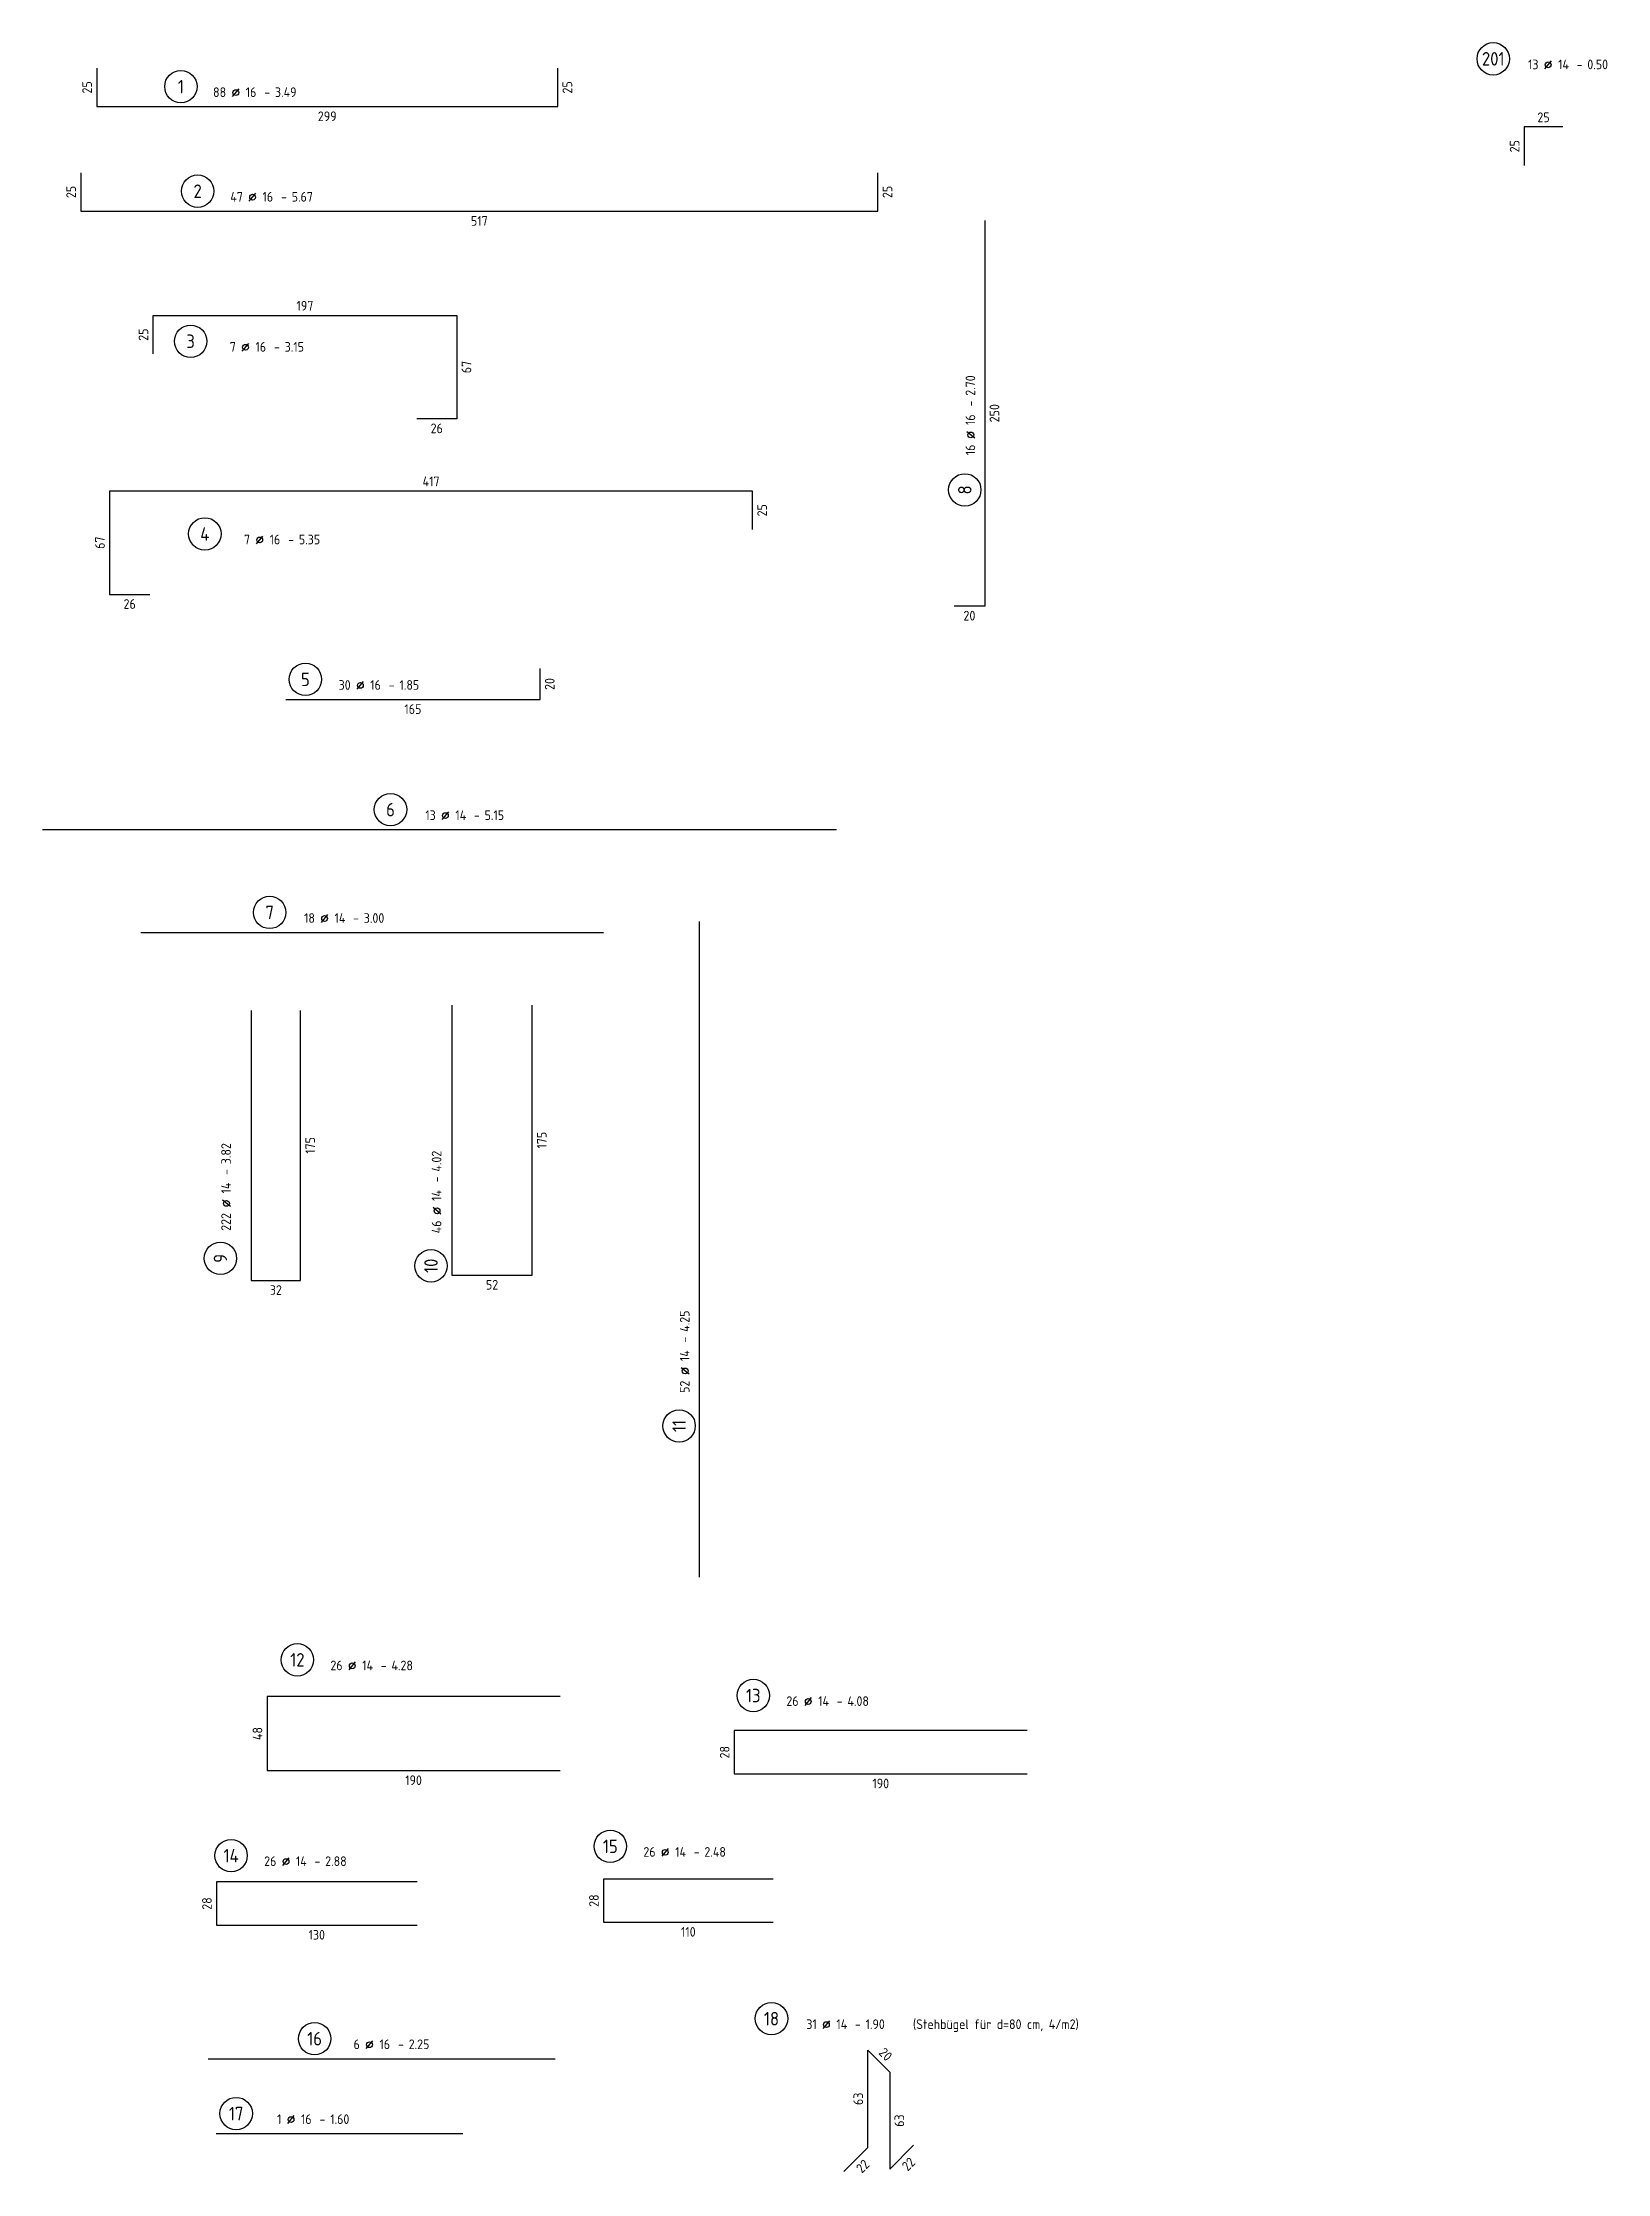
# Model space of a CAD drawing. Extents: x -20 to 69, y 0 to 100.
# Drawn here: x 31.04 to 41.19, y 5.06 to 18.87 of the extents above; entities that cross this region are included whole.
import ezdxf
from ezdxf.enums import TextEntityAlignment as Align

# ---------------------------------------------------------------- set-up
doc = ezdxf.new("R2010")
doc.units = 0
doc.header["$LTSCALE"] = 0.25
doc.linetypes.add('AUSGEZOGEN', pattern=[1000.01, 1000, 0.01])
doc.layers.add('RND', color=7, linetype='Continuous')
doc.styles.add('txt', font='isocp.shx')

msp = doc.modelspace()

# ---------------------------------------------------------------- texts
at = {"layer": 'RND', "color": 7, "linetype": 'AUSGEZOGEN', "style": 'txt'}
for s, height, rotation, p in [('25', 0.063, 90, (31.3307, 18.5809)), ('25', 0.063, 90, (34.4457, 18.5809)), ('25', 0.063, 90, (40.5899, 18.1993)), ('25', 0.063, 90, (31.2273, 17.9029)), ('25', 0.063, 90, (36.5223, 17.9029)), ('25', 0.063, 90, (31.6961, 16.9779)), ('67', 0.063, 90, (33.7911, 16.7679)), ('250', 0.063, 90, (37.2161, 16.4686)), ('25', 0.063, 90, (35.7093, 15.8393)), ('67', 0.063, 90, (31.4143, 15.6293)), ('20', 0.063, 90, (34.3313, 14.7131)), ('175', 0.0625, 90, (32.7775, 11.722)), ('175', 0.0625, 90, (34.2799, 11.756)), ('48', 0.0625, 90, (32.4357, 7.9091)), ('28', 0.0625, 90, (35.466, 7.788)), ('28', 0.0625, 90, (32.108, 6.8071)), ('28', 0.0625, 90, (34.6181, 6.826)), ('20', 0.0625, 315, (36.5098, 5.8296)), ('63', 0.0625, 90, (36.3324, 5.5411)), ('63', 0.0625, 90, (36.5988, 5.3997)), ('22', 0.0625, 45, (36.3613, 5.1041)), ('22', 0.0625, 45, (36.6583, 5.1183))]:
    msp.add_text(s, height=height, rotation=rotation, dxfattribs=at).set_placement(p, align=Align.MIDDLE)
for s, height, p in [('299', 0.063, (32.8882, 18.3934)), ('25', 0.063, (40.7774, 18.3868)), ('517', 0.063, (33.8748, 17.7154)), ('197', 0.063, (32.7436, 17.1654)), ('26', 0.063, (33.5986, 16.3704)), ('417', 0.063, (33.5618, 16.0268)), ('26', 0.063, (31.6068, 15.2318)), ('20', 0.063, (37.0536, 15.1561)), ('165', 0.063, (33.4438, 14.5506)), ('32', 0.0625, (32.555, 10.7845)), ('52', 0.0625, (33.9574, 10.8185)), ('190', 0.0625, (33.4482, 7.6066)), ('190', 0.0625, (36.4785, 7.5855)), ('130', 0.0625, (32.8205, 6.6046)), ('110', 0.0625, (35.2306, 6.6235))]:
    msp.add_text(s, height=height, dxfattribs=at).set_placement(p, align=Align.MIDDLE)

# ---------------------------------------------------------------- blocks, each defined once
blk = doc.blocks.new('RND_AUSZ')
at = {"layer": 'RND', "color": 7, "linetype": 'Continuous'}
blk.add_line((1.341, 0.262), (1.509, 0.466), dxfattribs=at)
at = {"layer": 'RND', "color": 1, "linetype": 'Continuous'}
blk.add_circle((0, 0.52), 0.42, dxfattribs=at)
at = {"layer": 'RND', "color": 7, "linetype": 'Continuous'}
blk.add_circle((1.425, 0.364), 0.075, dxfattribs=at)
at = {"layer": 'RND', "color": 7, "linetype": 'Continuous', "style": 'txt'}
blk.add_text('-', height=0.25, dxfattribs=at).set_placement((2.163, 0.25))
at = {"layer": 'RND', "color": 1, "linetype": 'Continuous', "style": 'txt'}
blk.add_attdef('POS', text='', height=0.35, dxfattribs=at).set_placement((0, 0.52), align=Align.MIDDLE)
at = {"layer": 'RND', "color": 7, "linetype": 'Continuous', "style": 'txt'}
for tag, p in [('WIEOFT', (-0.536, 0.25)), ('STK', (1.174, 0.25))]:
    blk.add_attdef(tag, text='', height=0.25, dxfattribs=at).set_placement(p, align=Align.RIGHT)
for tag, p in [('DS', (1.683, 0.25)), ('LANG', (2.441, 0.25)), ('TEXT', (3.669, 0.25))]:
    blk.add_attdef(tag, p, '', height=0.25, dxfattribs=at)

# ---------------------------------------------------------------- linework, layer by layer
at = {"layer": 'RND', "color": 1, "linetype": 'AUSGEZOGEN'}
for points in [[(31.3932, 18.7059), (31.3932, 18.4559), (34.3832, 18.4559), (34.3832, 18.7059)], [(40.9024, 18.3243), (40.6524, 18.3243), (40.6524, 18.0743)], [(31.2898, 18.0279), (31.2898, 17.7779), (36.4598, 17.7779), (36.4598, 18.0279)], [(37.1536, 17.7186), (37.1536, 15.2186), (36.9536, 15.2186)], [(31.7586, 16.8529), (31.7586, 17.1029), (33.7286, 17.1029), (33.7286, 16.4329), (33.4686, 16.4329)], [(35.6468, 15.7143), (35.6468, 15.9643), (31.4768, 15.9643), (31.4768, 15.2943), (31.7368, 15.2943)], [(32.6188, 14.6131), (34.2688, 14.6131), (34.2688, 14.8131)], [(31.042, 13.7689), (36.192, 13.7689)], [(35.3005, 13.1738), (35.3005, 8.9238)], [(31.6793, 13.1022), (34.6793, 13.1022)], [(32.395, 12.597), (32.395, 10.847), (32.715, 10.847), (32.715, 12.597)], [(33.6974, 12.631), (33.6974, 10.881), (34.2174, 10.881), (34.2174, 12.631)], [(34.3982, 8.1491), (32.4982, 8.1491), (32.4982, 7.6691), (34.3982, 7.6691)], [(37.4285, 7.928), (35.5285, 7.928), (35.5285, 7.648), (37.4285, 7.648)], [(33.4705, 6.9471), (32.1705, 6.9471), (32.1705, 6.6671), (33.4705, 6.6671)], [(35.7806, 6.966), (34.6806, 6.966), (34.6806, 6.686), (35.7806, 6.686)], [(36.2393, 5.0706), (36.3949, 5.2261), (36.3949, 5.8561), (36.5363, 5.7147), (36.5363, 5.0847), (36.6919, 5.2403)], [(32.1162, 5.801), (34.3662, 5.801)], [(32.1686, 5.3155), (33.7686, 5.3155)]]:
    msp.add_lwpolyline(points, dxfattribs=at)

# ---------------------------------------------------------------- block references
at = {"layer": 'RND', "color": 1, "linetype": 'AUSGEZOGEN', "xscale": 0.25, "yscale": 0.25, "zscale": 0.25}
for p, values in [((40.4511, 18.6361), {'POS': '201', 'STK': '13', 'DS': '14', 'LANG': '0.50'}), ((33.2987, 13.7689), {'POS': '6', 'STK': '13', 'DS': '14', 'LANG': '5.15'}), ((32.8063, 5.801), {'POS': '16', 'STK': '6', 'DS': '16', 'LANG': '2.25'})]:
    msp.add_blockref('RND_AUSZ', p, dxfattribs=at).add_auto_attribs(values)
at = {"layer": 'RND', "color": 7, "linetype": 'AUSGEZOGEN', "xscale": 0.25, "yscale": 0.25, "zscale": 0.25}
for p, values in [((31.939, 18.4559), {'POS': '1', 'STK': '88', 'DS': '16', 'LANG': '3.49'}), ((32.0477, 17.7779), {'POS': '2', 'STK': '47', 'DS': '16', 'LANG': '5.67'}), ((32.0022, 16.805), {'POS': '3', 'STK': '7', 'DS': '16', 'LANG': '3.15'}), ((32.0942, 15.5561), {'POS': '4', 'STK': '7', 'DS': '16', 'LANG': '5.35'}), ((32.7467, 14.6131), {'POS': '5', 'STK': '30', 'DS': '16', 'LANG': '1.85'}), ((32.515, 13.1022), {'POS': '7', 'STK': '18', 'DS': '14', 'LANG': '3.00'}), ((32.6945, 8.257), {'POS': '12', 'STK': '26', 'DS': '14', 'LANG': '4.28'}), ((35.652, 8.0257), {'POS': '13', 'STK': '26', 'DS': '14', 'LANG': '4.08'}), ((32.2647, 6.9879), {'POS': '14', 'STK': '26', 'DS': '14', 'LANG': '2.88'}), ((34.7244, 7.0481), {'POS': '15', 'STK': '26', 'DS': '14', 'LANG': '2.48'}), ((35.7699, 5.9311), {'POS': '18', 'STK': '31', 'DS': '14', 'LANG': '1.90', 'TEXT': '(Stehbügel für d=80 cm, 4/m2)'}), ((32.2975, 5.3155), {'POS': '17', 'STK': '1', 'DS': '16', 'LANG': '1.60'})]:
    msp.add_blockref('RND_AUSZ', p, dxfattribs=at).add_auto_attribs(values)
at = {"layer": 'RND', "color": 1, "linetype": 'AUSGEZOGEN', "xscale": 0.25, "yscale": 0.25, "zscale": 0.25, "rotation": 90}
msp.add_blockref('RND_AUSZ', (37.1536, 15.9714), dxfattribs=at).add_auto_attribs({'POS': '8', 'STK': '16', 'DS': '16', 'LANG': '2.70'})
at = {"layer": 'RND', "color": 7, "linetype": 'AUSGEZOGEN', "xscale": 0.25, "yscale": 0.25, "zscale": 0.25, "rotation": 90}
for p, values in [((32.3255, 10.9897), {'POS': '9', 'STK': '222', 'DS': '14', 'LANG': '3.82'}), ((33.6913, 10.9414), {'POS': '10', 'STK': '46', 'DS': '14', 'LANG': '4.02'}), ((35.3005, 9.9033), {'POS': '11', 'STK': '52', 'DS': '14', 'LANG': '4.25'})]:
    msp.add_blockref('RND_AUSZ', p, dxfattribs=at).add_auto_attribs(values)

msp.set_redraw_order([(e.dxf.handle, doc.entitydb.next_handle()) for e in msp.query("TEXT MTEXT ATTDEF DIMENSION ARC_DIMENSION")])  # texts and dimensions are drawn at this point

doc.saveas('drawing.dxf')
